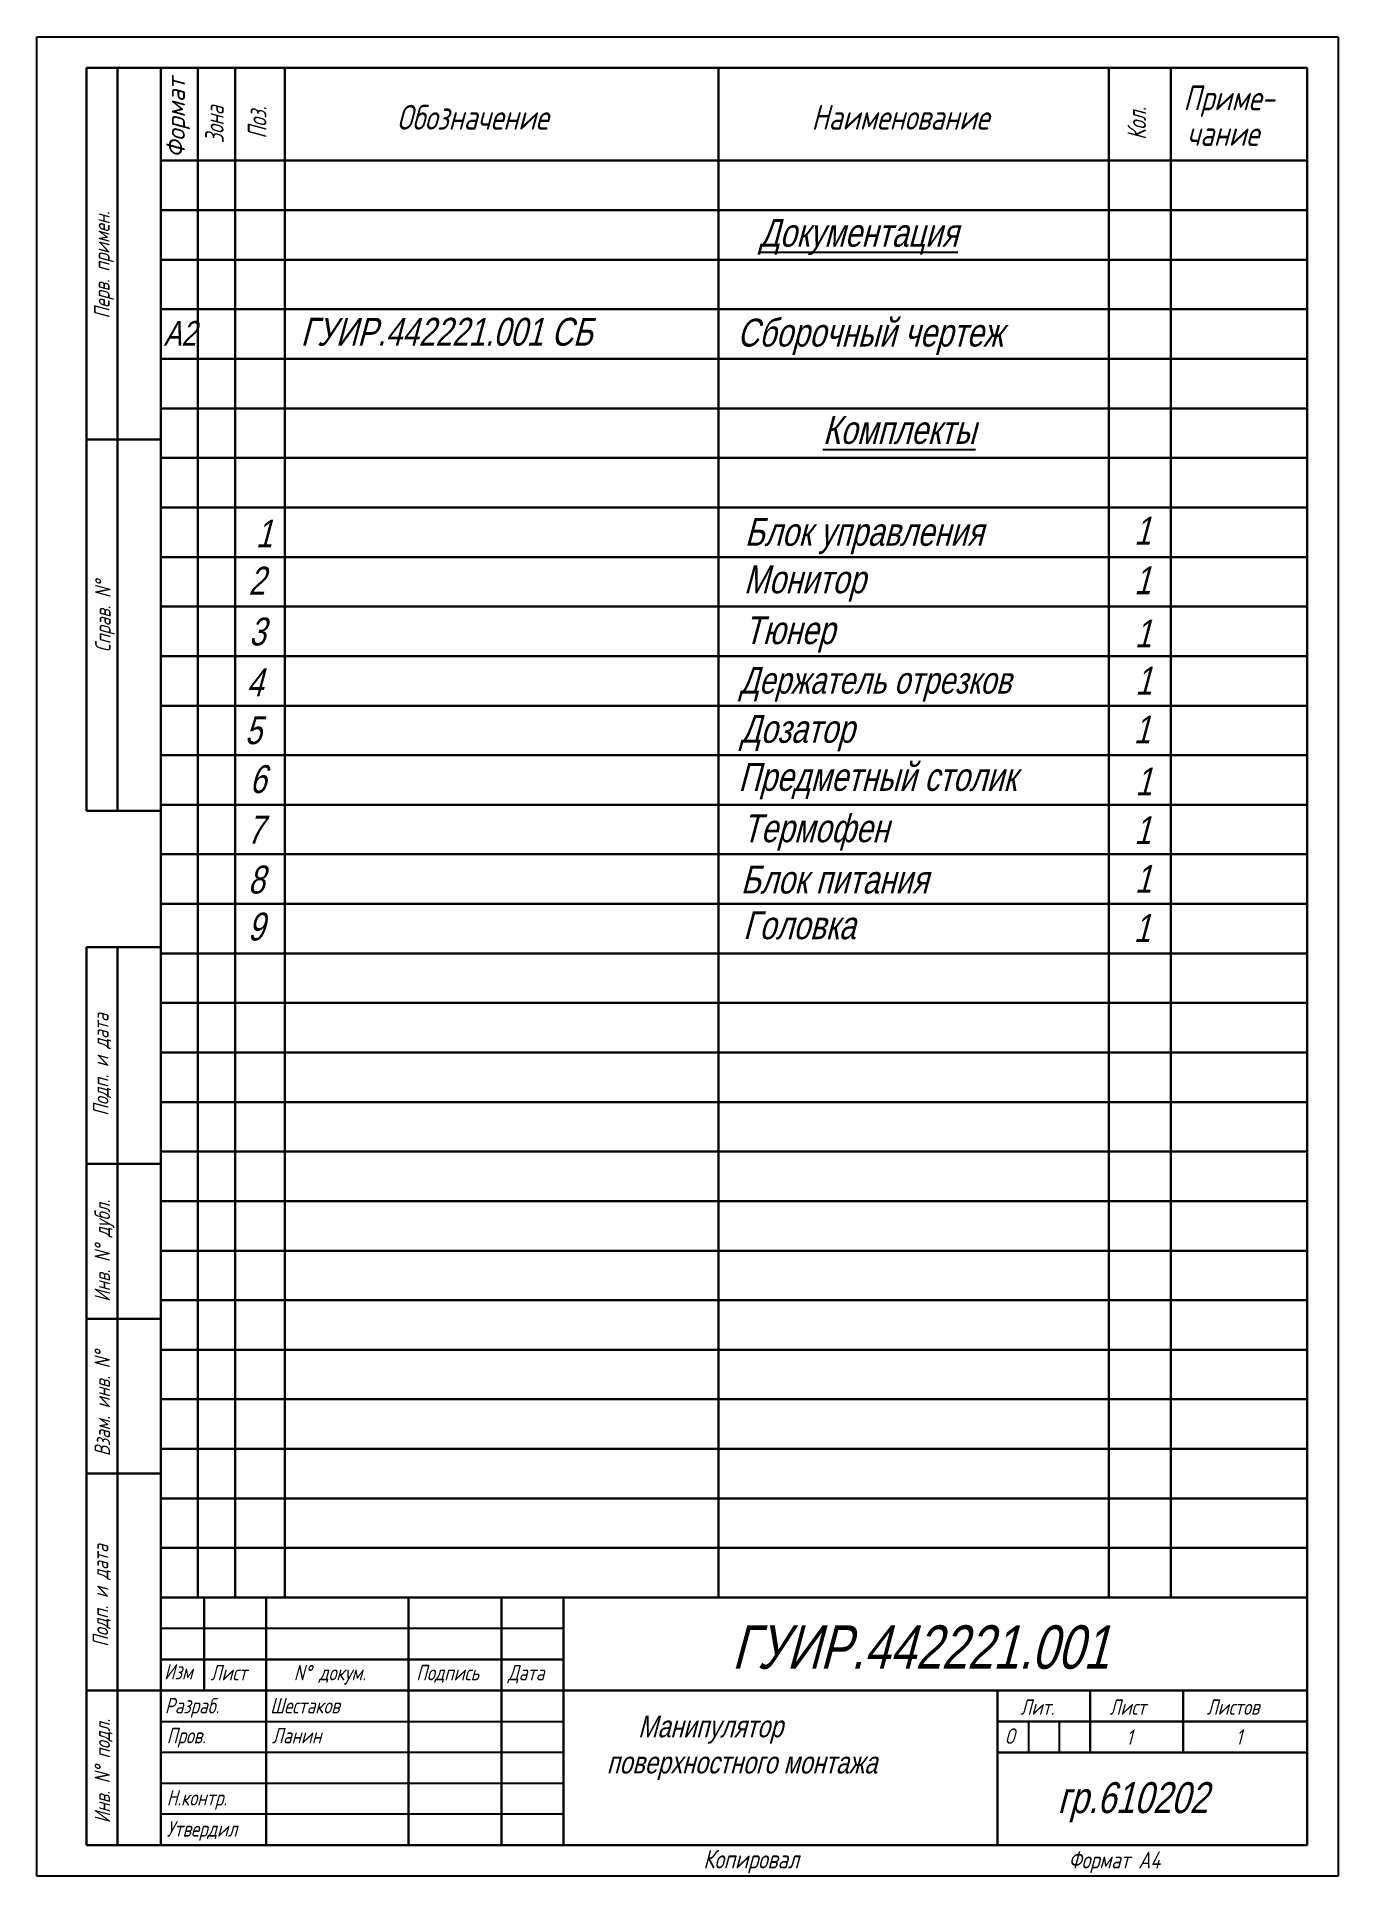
# Model space of a CAD drawing. Extents: x 981 to 3033, y 74 to 913.
# Drawn here: x 2058.5 to 2268.5, y 599.7 to 896.7 of the extents above; entities that cross this region are included whole.
import ezdxf
from ezdxf.enums import TextEntityAlignment as Align

# ---------------------------------------------------------------- set-up
doc = ezdxf.new("R2010")
doc.units = 0
doc.header["$MEASUREMENT"] = 0
doc.layers.get('0').update_dxf_attribs({"linetype": 'CONTINUOUS'})
doc.layers.add('текст', color=7, linetype='CONTINUOUS', lineweight=30)
doc.layers.add('Толстые', color=7, linetype='CONTINUOUS', lineweight=30)
doc.layers.add('Тонкие', color=7, linetype='CONTINUOUS')
doc.styles.add('ESKD', font='standarteskd.shx', dxfattribs={"width": 0.8, "oblique": 15})
doc.styles.add('стиль1', font='romans.shx', dxfattribs={"width": 0.75, "oblique": 15, "height": 3.5})

msp = doc.modelspace()

# ---------------------------------------------------------------- texts
at = {"attachment_point": 1, "style": 'ESKD'}
for s, width, insert, char_height in [('{\\LДокументация}', 57.5242003, (2175.09357, 867.2563), 4.5), ('A2', 6.1617921, (2078.94771, 850.76256), 4), ('ГУИР.442221.001 СБ', 65.8191618, (2101.06313, 851.27214), 4.5), (' Сборочный чертеж', 56.9484502, (2170.18157, 851.13908), 4.5), ('{\\LКомплекты}', 57.5242003, (2185.32796, 835.42488), 4.5), ('1', 6.1617921, (2093.80369, 818.69829), 4.5), ('Блок управления', 56.9484502, (2172.72936, 818.96232), 4.5), ('1', 6.1617921, (2235.56172, 819.15388), 4.5), ('2', 6.1617921, (2092.6417, 811.08532), 4.5), ('Монитор', 56.9484502, (2172.58599, 811.3016), 4.5), ('1', 6.1617921, (2235.56172, 811.15388), 4.5), ('3', 6.1617921, (2092.72454, 802.86941), 4.5), ('Тюнер', 56.9484502, (2172.66883, 803.08569), 4.5), ('1', 6.1617921, (2235.65828, 802.56046), 4.5), ('4', 6.1617921, (2092.3367, 794.67795), 4.5), ('Держатель отрезков', 61.664309, (2171.89947, 794.89423), 4.3), ('1', 6.1617921, (2235.74884, 794.93843), 4.5), ('Дозатор', 56.9484502, (2172.00957, 787.15589), 4.5), ('1', 6.1617921, (2235.48686, 787.05394), 4.5), ('5', 6.1617921, (2092.06528, 786.93961), 4.5), ('6', 6.1617921, (2092.82685, 779.04982), 4.5), ('Предметный столик', 59.6259751, (2171.70013, 779.39988), 4.5), ('1', 6.1617921, (2235.75218, 778.65847), 4.5), ('7', 6.1617921, (2092.41819, 770.88824), 4.5), ('Термофен', 56.9484502, (2172.36249, 771.10452), 4.5), ('1', 6.1617921, (2235.57539, 770.79733), 4.5), ('8', 6.1617921, (2092.56323, 762.82261), 4.5), ('Блок питания', 56.9484502, (2172.07796, 762.82427), 4.5), ('1', 6.1617921, (2235.66378, 762.9362), 4.5), ('9', 6.1617921, (2092.50712, 755.23276), 4.5), ('Головка', 56.9484502, (2172.45142, 755.44904), 4.5), ('1', 6.1617921, (2235.487, 754.98673), 4.5)]:
    msp.add_mtext_dynamic_manual_height_columns(s, width=width, gutter_width=50, heights=[0], dxfattribs=dict(at, insert=insert, char_height=char_height))
at = {"color": 0, "insert": (2201.06419, 636.60324), "char_height": 7, "width": 120, "attachment_point": 5, "style": 'ESKD'}
msp.add_mtext('ГУИР.{\\C256;442221.001}', dxfattribs=at)
at = {"color": 0, "lineweight": 20, "char_height": 5, "attachment_point": 1, "style": 'ESKD'}
for s, insert, width in [('  {\\H0.7x;  Манипулятор \\Pповерхностного монтажа }', (2150.45697, 625.5828), 71.3016524), ('гр.610202{\\H0.7x; }', (2223.1942, 614.83824), 105.9279495)]:
    msp.add_mtext(s, dxfattribs=dict(at, insert=insert, width=width))
at = {"layer": 'текст', "style": 'стиль1', "oblique": 15, "width": 0.684211}
msp.add_text('Формат', height=3, rotation=90, dxfattribs=at).set_placement((2082.39275, 877.06156), (2082.39275, 890.06156), align=Align.FIT)
at = {"layer": 'текст', "style": 'стиль1', "oblique": 15, "width": 0.75}
for s, height, p in [('Приме-', 4, (2243.4869, 884.77771)), ('Обозначение', 4, (2116.57526, 881.65143)), ('Наименование', 4, (2183.4869, 881.65143)), ('чание', 4, (2244.03325, 879.03368)), ('Изм', 2.5, (2079.03202, 631.41911)), ('Лист', 2.5, (2086.50779, 631.2688)), ('N%%d докум. ', 2.5, (2099.96375, 631.2688)), ('Подпись', 2.5, (2119.70687, 631.2688)), ('Дата', 2.5, (2134.49507, 631.2688)), ('Разраб.', 2.5, (2079.14819, 625.93483)), ('Шестаков', 2.5, (2096.14819, 625.93483)), ('Лит.', 2.5, (2217.20486, 625.71662)), ('Лист   ', 2.5, (2231.57936, 625.71662)), ('Листов', 2.5, (2247.26748, 625.71662)), ('Пров.', 2.5, (2079.44909, 621.10272)), ('Ланин', 2.5, (2096.44909, 621.10272)), ('О   ', 2.5, (2214.71028, 621.02261)), ('1   ', 2.5, (2234.29119, 620.84784)), ('1', 2.5, (2251.98001, 620.89154)), ('Н.контр.', 2.5, (2079.44909, 611.06337)), ('Утвердил', 2.5, (2079.44909, 606.04376)), ('Копировал', 3, (2166.02243, 600.90143)), ('Формат А4', 2.75, (2224.951, 600.90143))]:
    msp.add_text(s, height=height, dxfattribs=at).set_placement(p)
at = {"layer": 'текст', "style": 'стиль1', "oblique": 15}
for s, height, width, p in [('Зона', 3, 0.684211, (2088.6502, 879.45481)), ('Поз.', 3, 0.684211, (2095.55366, 880.21322)), ('Кол.', 3, 0.684211, (2237.4873, 880.00418)), ('Перв. примен.', 2.5, 0.75, (2070.23981, 851.16394)), ('Справ. N%%d', 2.5, 0.75, (2070.39488, 797.27885)), ('Подп. и дата', 2.5, 0.75, (2070.06066, 722.42182)), ('Инв. N%%d дубл.', 2.5, 0.75, (2070.30529, 692.39692)), ('Взам. инв. N%%d', 2.5, 0.75, (2070.30529, 667.46966)), ('Подп. и дата', 2.5, 0.75, (2070.01043, 636.68508)), ('Инв. N%%d подл.', 2.5, 0.75, (2070.30529, 608.21887))]:
    msp.add_text(s, height=height, rotation=90, dxfattribs=dict(at, width=width)).set_placement(p)

# ---------------------------------------------------------------- linework, layer by layer
at = {"layer": 'Толстые'}
for p, q in [((2066.4869, 891.65143), (2066.4869, 771.65143)), ((2078.4869, 891.65143), (2066.4869, 891.65143)), ((2071.4869, 891.65143), (2071.4869, 771.65143)), ((2078.4869, 604.65143), (2078.4869, 891.65143)), ((2078.4869, 891.65143), (2263.4869, 891.65143)), ((2084.4869, 644.65143), (2084.4869, 891.65143)), ((2090.4869, 644.65143), (2090.4869, 891.65143)), ((2098.4869, 644.65143), (2098.4869, 891.65143)), ((2168.4869, 644.65143), (2168.4869, 891.65143)), ((2231.4869, 644.65143), (2231.4869, 891.65143)), ((2241.4869, 644.65143), (2241.4869, 891.65143)), ((2263.4869, 891.65143), (2263.4869, 604.65143)), ((2078.4869, 876.65143), (2263.4869, 876.65143)), ((2078.4869, 868.65143), (2263.4869, 868.65143)), ((2078.4869, 860.65143), (2263.4869, 860.65143)), ((2078.4869, 852.65143), (2263.4869, 852.65143)), ((2078.4869, 844.65143), (2263.4869, 844.65143)), ((2078.4869, 836.65143), (2263.4869, 836.65143)), ((2078.4869, 831.65143), (2066.4869, 831.65143)), ((2078.4869, 828.65143), (2263.4869, 828.65143)), ((2078.4869, 820.65143), (2263.4869, 820.65143)), ((2078.4869, 812.65143), (2263.4869, 812.65143)), ((2078.4869, 804.65143), (2263.4869, 804.65143)), ((2078.4869, 796.65143), (2263.4869, 796.65143)), ((2078.4869, 788.65143), (2263.4869, 788.65143)), ((2078.4869, 780.65143), (2263.4869, 780.65143)), ((2078.4869, 772.65143), (2263.4869, 772.65143)), ((2066.4869, 771.65143), (2078.4869, 771.65143)), ((2078.4869, 764.65143), (2263.4869, 764.65143)), ((2078.4869, 756.65143), (2263.4869, 756.65143)), ((2066.4869, 749.65143), (2078.4869, 749.65143)), ((2066.4869, 604.65143), (2066.4869, 749.65143)), ((2071.4869, 749.65143), (2071.4869, 604.65143)), ((2078.4869, 748.65143), (2263.4869, 748.65143)), ((2078.4869, 740.65143), (2263.4869, 740.65143)), ((2078.4869, 732.65143), (2263.4869, 732.65143)), ((2078.4869, 724.65143), (2263.4869, 724.65143)), ((2078.4869, 716.65143), (2263.4869, 716.65143)), ((2078.4869, 714.65143), (2066.4869, 714.65143)), ((2078.4869, 708.65143), (2263.4869, 708.65143)), ((2078.4869, 700.65143), (2263.4869, 700.65143)), ((2078.4869, 692.65143), (2263.4869, 692.65143)), ((2066.4869, 689.65143), (2078.4869, 689.65143)), ((2078.4869, 684.65143), (2263.4869, 684.65143)), ((2078.4869, 676.65143), (2263.4869, 676.65143)), ((2078.4869, 668.65143), (2263.4869, 668.65143)), ((2078.4869, 664.65143), (2066.4869, 664.65143)), ((2078.4869, 660.65143), (2263.4869, 660.65143)), ((2078.4869, 652.65143), (2263.4869, 652.65143)), ((2078.4869, 644.65143), (2263.4869, 644.65143)), ((2078.4869, 644.65143), (2263.4869, 644.65143)), ((2085.4869, 644.65143), (2085.4869, 629.65143)), ((2095.4869, 644.65143), (2095.4869, 604.65143)), ((2118.4869, 644.65143), (2118.4869, 604.65143)), ((2133.4869, 644.65143), (2133.4869, 604.65143)), ((2143.4869, 604.65143), (2143.4869, 644.65143)), ((2078.4869, 634.65143), (2143.4869, 634.65143)), ((2066.4869, 629.65143), (2263.4869, 629.65143)), ((2213.4869, 629.65143), (2213.4869, 604.65143)), ((2228.4869, 629.65143), (2228.4869, 619.65143)), ((2243.4869, 629.65143), (2243.4869, 619.65143)), ((2263.4869, 624.65143), (2213.4869, 624.65143)), ((2263.4869, 619.65143), (2213.4869, 619.65143)), ((2263.4869, 604.65143), (2066.4869, 604.65143))]:
    msp.add_line(p, q, dxfattribs=at)
at = {"layer": 'Тонкие'}
for p, q in [((2058.4869, 599.65143), (2058.4869, 896.65143)), ((2058.4869, 896.65143), (2268.4869, 896.65143)), ((2268.4869, 896.65143), (2268.4869, 599.65143)), ((2143.4869, 639.65143), (2078.4869, 639.65143)), ((2078.4869, 624.65143), (2143.4869, 624.65143)), ((2218.4869, 624.65143), (2218.4869, 619.65143)), ((2223.4869, 624.65143), (2223.4869, 619.65143)), ((2143.4869, 619.65143), (2078.4869, 619.65143)), ((2078.4869, 614.65143), (2143.4869, 614.65143)), ((2143.4869, 609.65143), (2078.4869, 609.65143)), ((2268.4869, 599.65143), (2058.4869, 599.65143))]:
    msp.add_line(p, q, dxfattribs=at)

msp.set_redraw_order([(e.dxf.handle, doc.entitydb.next_handle()) for e in msp.query("TEXT MTEXT ATTDEF DIMENSION ARC_DIMENSION")])  # texts and dimensions are drawn at this point

doc.saveas('drawing.dxf')
